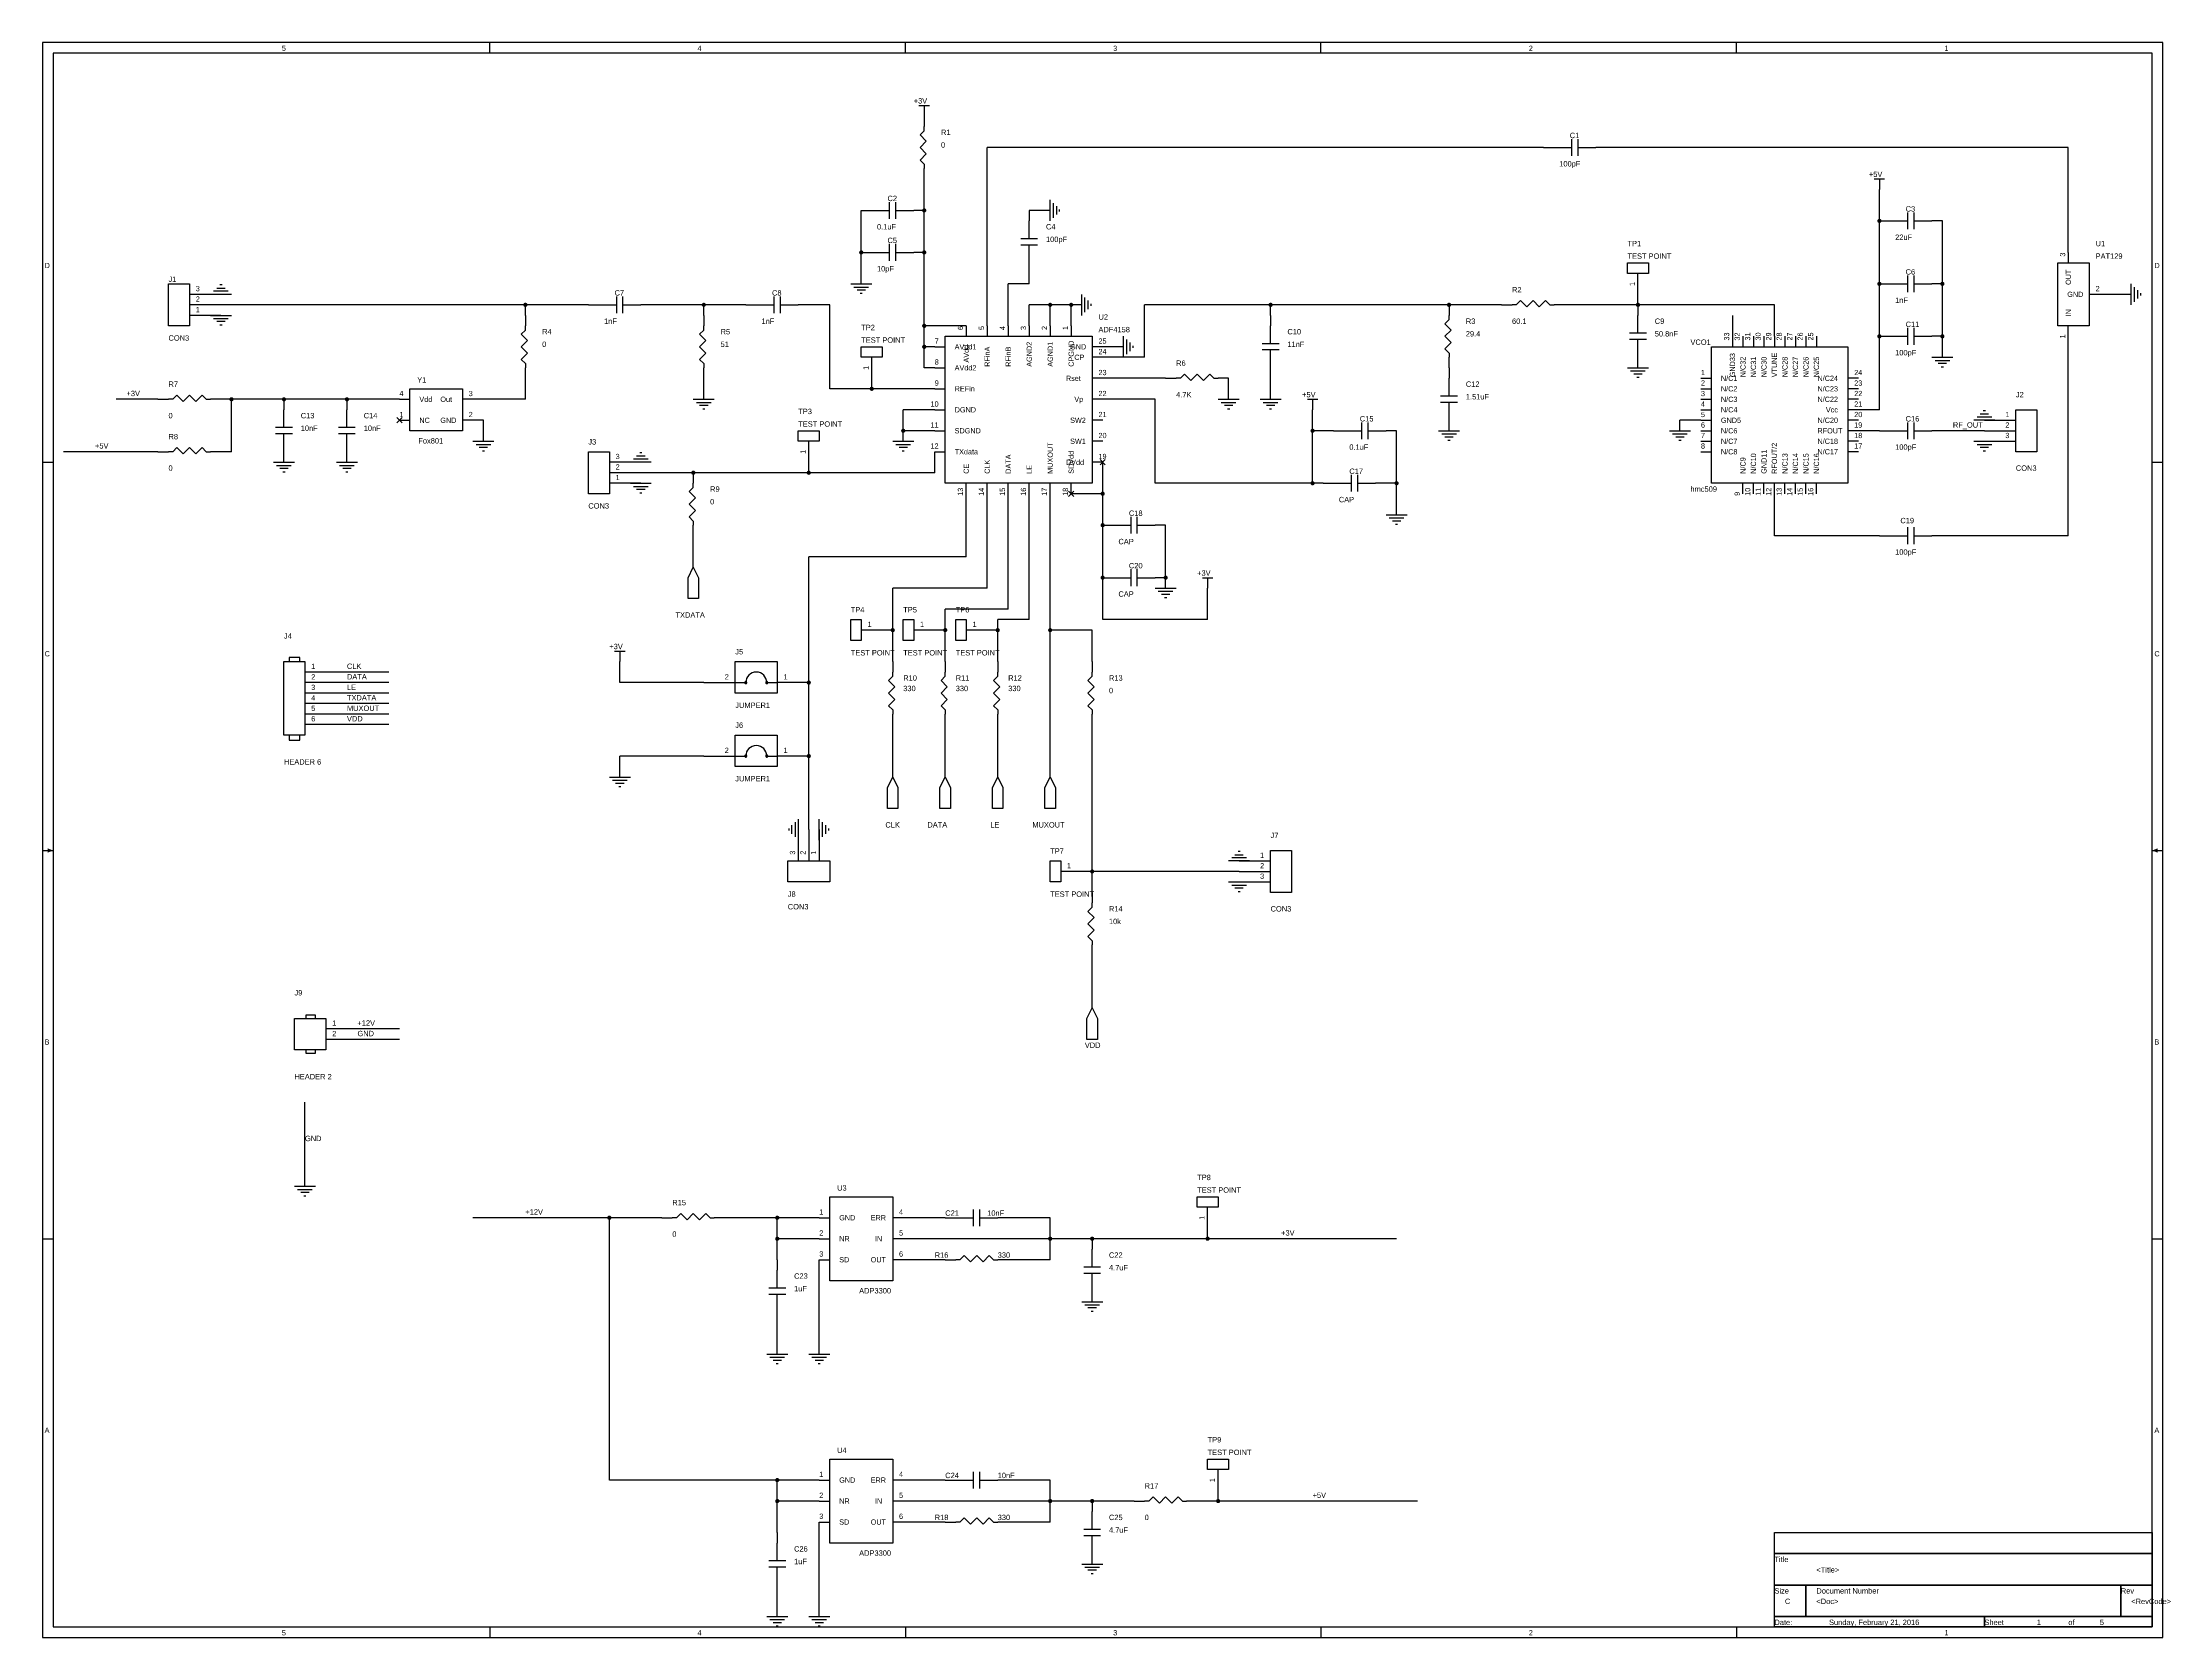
# Model space of a CAD drawing. Extents: x -0.1 to 20.2, y 0.1 to 15.3.
import ezdxf

# ---------------------------------------------------------------- set-up
doc = ezdxf.new("R2010")
doc.units = 0

msp = doc.modelspace()

# ---------------------------------------------------------------- linework, layer by layer
at = {"layer": 'PARTS'}
for p, q in [((8.3, 14.6), (8.3, 14.5)), ((14.2, 14.3), (14.3, 14.3)), ((14.8, 14.3), (14.7, 14.3)), ((8.3, 14), (8.3, 14.1)), ((7.7, 13.7), (7.8, 13.7)), ((8.3, 13.7), (8.2, 13.7)), ((9.3, 13.7), (9.3, 13.6)), ((17.4, 13.6), (17.5, 13.6)), ((18, 13.6), (17.9, 13.6)), ((7.7, 13.3), (7.8, 13.3)), ((8.3, 13.3), (8.2, 13.3)), ((9.3, 13.1), (9.3, 13.2)), ((19.2, 13.3), (19.2, 13.2)), ((15.1, 12.8), (15.1, 13.1)), ((17.4, 13), (17.5, 13)), ((18, 13), (17.9, 13)), ((1.6, 12.9), (1.3, 12.9)), ((1.6, 12.8), (1.3, 12.8)), ((5.1, 12.8), (5.2, 12.8)), ((5.7, 12.8), (5.6, 12.8)), ((6.6, 12.8), (6.7, 12.8)), ((7.2, 12.8), (7.1, 12.8)), ((13.3, 12.8), (13.3, 12.7)), ((13.8, 12.8), (13.9, 12.8)), ((14.4, 12.8), (14.3, 12.8)), ((15.1, 12.8), (15.1, 12.7)), ((19.5, 12.9), (19.4, 12.9)), ((1.6, 12.7), (1.3, 12.7)), ((4.5, 12.7), (4.5, 12.6)), ((6.2, 12.7), (6.2, 12.6)), ((8.7, 12.6), (8.7, 12.5)), ((8.9, 12.6), (8.9, 12.5)), ((9.1, 12.6), (9.1, 12.5)), ((9.3, 12.6), (9.3, 12.5)), ((9.5, 12.6), (9.5, 12.5)), ((9.7, 12.6), (9.7, 12.5)), ((11.6, 12.7), (11.6, 12.6)), ((16, 12.7), (16, 12.4)), ((19.2, 12.5), (19.2, 12.6)), ((8.4, 12.4), (8.5, 12.4)), ((10, 12.4), (9.9, 12.4)), ((16.1, 12.5), (16.1, 12.4)), ((16.2, 12.5), (16.2, 12.4)), ((16.3, 12.5), (16.3, 12.4)), ((16.4, 12.5), (16.4, 12.4)), ((16.5, 12.5), (16.5, 12.4)), ((16.6, 12.5), (16.6, 12.4)), ((16.7, 12.5), (16.7, 12.4)), ((16.8, 12.5), (16.8, 12.4)), ((17.4, 12.5), (17.5, 12.5)), ((18, 12.5), (17.9, 12.5)), ((4.5, 12.1), (4.5, 12.2)), ((6.2, 12.1), (6.2, 12.2)), ((7.8, 12), (7.8, 12.3)), ((8.4, 12.2), (8.5, 12.2)), ((10, 12.3), (9.9, 12.3)), ((11.6, 12.1), (11.6, 12.2)), ((13.3, 12.2), (13.3, 12.3)), ((13.3, 12.2), (13.3, 12.1)), ((15.1, 12.2), (15.1, 12.3)), ((8.4, 12), (8.5, 12)), ((10, 12.1), (9.9, 12.1)), ((10.6, 12.1), (10.7, 12.1)), ((11.2, 12.1), (11.1, 12.1)), ((15.7, 12.1), (15.8, 12.1)), ((15.7, 12), (15.8, 12)), ((17.2, 12.1), (17.1, 12.1)), ((17.2, 12), (17.1, 12)), ((1, 11.9), (1.1, 11.9)), ((1.6, 11.9), (1.5, 11.9)), ((2.2, 11.9), (2.2, 11.8)), ((2.8, 11.9), (2.8, 11.8)), ((3.3, 11.9), (3.4, 11.9)), ((4, 11.9), (3.9, 11.9)), ((8.4, 11.8), (8.5, 11.8)), ((10, 11.9), (9.9, 11.9)), ((15.7, 11.9), (15.8, 11.9)), ((15.7, 11.8), (15.8, 11.8)), ((17.2, 11.9), (17.1, 11.9)), ((17.2, 11.8), (17.1, 11.8)), ((3.275, 11.725), (3.325, 11.675)), ((3.325, 11.725), (3.275, 11.675)), ((3.3, 11.7), (3.4, 11.7)), ((4, 11.7), (3.9, 11.7)), ((8.4, 11.6), (8.5, 11.6)), ((10, 11.7), (9.9, 11.7)), ((12.2, 11.6), (12.3, 11.6)), ((12.8, 11.6), (12.7, 11.6)), ((13.3, 11.6), (13.3, 11.7)), ((15.7, 11.7), (15.8, 11.7)), ((15.7, 11.6), (15.8, 11.6)), ((17.2, 11.7), (17.1, 11.7)), ((17.2, 11.6), (17.1, 11.6)), ((17.4, 11.6), (17.5, 11.6)), ((18, 11.6), (17.9, 11.6)), ((18.4, 11.7), (18.7, 11.7)), ((18.4, 11.6), (18.7, 11.6)), ((1, 11.4), (1.1, 11.4)), ((1.6, 11.4), (1.5, 11.4)), ((2.2, 11.3), (2.2, 11.4)), ((2.8, 11.3), (2.8, 11.4)), ((7.2, 11.2), (7.2, 11.5)), ((8.4, 11.4), (8.5, 11.4)), ((10, 11.5), (9.9, 11.5)), ((15.7, 11.5), (15.8, 11.5)), ((15.7, 11.4), (15.8, 11.4)), ((17.2, 11.5), (17.1, 11.5)), ((17.2, 11.4), (17.1, 11.4)), ((18.4, 11.5), (18.7, 11.5)), ((5.6, 11.3), (5.3, 11.3)), ((5.6, 11.2), (5.3, 11.2)), ((6.1, 11.2), (6.1, 11.1)), ((10, 11.3), (9.9, 11.3)), ((10.025, 11.325), (9.975, 11.275)), ((9.975, 11.325), (10.025, 11.275)), ((5.6, 11.1), (5.3, 11.1)), ((8.7, 11), (8.7, 11.1)), ((8.9, 11), (8.9, 11.1)), ((9.1, 11), (9.1, 11.1)), ((9.3, 11), (9.3, 11.1)), ((9.5, 11), (9.5, 11.1)), ((9.725, 11.025), (9.675, 10.975)), ((9.675, 11.025), (9.725, 10.975)), ((9.7, 11), (9.7, 11.1)), ((12.1, 11.1), (12.2, 11.1)), ((12.7, 11.1), (12.6, 11.1)), ((16.1, 11), (16.1, 11.1)), ((16.2, 11), (16.2, 11.1)), ((16.3, 11), (16.3, 11.1)), ((16.4, 11), (16.4, 11.1)), ((16.5, 11), (16.5, 11.1)), ((16.6, 11), (16.6, 11.1)), ((16.7, 11), (16.7, 11.1)), ((16.8, 11), (16.8, 11.1)), ((6.1, 10.6), (6.1, 10.7)), ((10, 10.7), (10.1, 10.7)), ((10.6, 10.7), (10.5, 10.7)), ((17.4, 10.6), (17.5, 10.6)), ((18, 10.6), (17.9, 10.6)), ((10, 10.2), (10.1, 10.2)), ((10.6, 10.2), (10.5, 10.2)), ((8, 9.7), (7.7, 9.7)), ((8.5, 9.7), (8.2, 9.7)), ((9, 9.7), (8.7, 9.7)), ((8, 9.4), (8, 9.3)), ((8.5, 9.4), (8.5, 9.3)), ((9, 9.4), (9, 9.3)), ((9.9, 9.4), (9.9, 9.3)), ((2.7, 9.3), (2.4, 9.3)), ((2.7, 9.2), (2.4, 9.2)), ((6.2, 9.2), (6.5, 9.2)), ((7.2, 9.2), (6.9, 9.2)), ((2.7, 9.1), (2.4, 9.1)), ((2.7, 9), (2.4, 9)), ((2.7, 8.9), (2.4, 8.9)), ((2.7, 8.8), (2.4, 8.8)), ((8, 8.8), (8, 8.9)), ((8.5, 8.8), (8.5, 8.9)), ((9, 8.8), (9, 8.9)), ((9.9, 8.8), (9.9, 8.9)), ((6.2, 8.5), (6.5, 8.5)), ((7.2, 8.5), (6.9, 8.5)), ((7.1, 7.8), (7.1, 7.5)), ((7.2, 7.8), (7.2, 7.5)), ((7.3, 7.8), (7.3, 7.5)), ((11.3, 7.5), (11.6, 7.5)), ((9.9, 7.4), (9.6, 7.4)), ((11.3, 7.4), (11.6, 7.4)), ((11.3, 7.3), (11.6, 7.3)), ((9.9, 7.2), (9.9, 7.1)), ((9.9, 6.6), (9.9, 6.7)), ((2.9, 5.9), (2.6, 5.9)), ((2.9, 5.8), (2.6, 5.8)), ((5.8, 4.1), (5.9, 4.1)), ((6.4, 4.1), (6.3, 4.1)), ((7.3, 4.1), (7.4, 4.1)), ((8.1, 4.1), (8, 4.1)), ((8.5, 4.1), (8.6, 4.1)), ((9.1, 4.1), (9, 4.1)), ((11, 3.9), (11, 4.2)), ((7.3, 3.9), (7.4, 3.9)), ((8.1, 3.9), (8, 3.9)), ((9.9, 3.9), (9.9, 3.8)), ((6.9, 3.7), (6.9, 3.6)), ((7.3, 3.7), (7.4, 3.7)), ((8.1, 3.7), (8, 3.7)), ((8.5, 3.7), (8.6, 3.7)), ((9.1, 3.7), (9, 3.7)), ((9.9, 3.3), (9.9, 3.4)), ((6.9, 3.1), (6.9, 3.2)), ((11.1, 1.4), (11.1, 1.7)), ((7.3, 1.6), (7.4, 1.6)), ((8.1, 1.6), (8, 1.6)), ((8.5, 1.6), (8.6, 1.6)), ((9.1, 1.6), (9, 1.6)), ((7.3, 1.4), (7.4, 1.4)), ((8.1, 1.4), (8, 1.4)), ((9.9, 1.4), (9.9, 1.3)), ((10.3, 1.4), (10.4, 1.4)), ((10.9, 1.4), (10.8, 1.4)), ((6.9, 1.1), (6.9, 1)), ((7.3, 1.2), (7.4, 1.2)), ((8.1, 1.2), (8, 1.2)), ((8.5, 1.2), (8.6, 1.2)), ((9.1, 1.2), (9, 1.2)), ((9.9, 0.8), (9.9, 0.9)), ((6.9, 0.5), (6.9, 0.6))]:
    msp.add_line(p, q, dxfattribs=at)
for points in [[(8.25, 14.7), (8.35, 14.7)], [(8.3, 14.7), (8.3, 14.6)], [(8.3, 14.46), (8.26, 14.42)], [(8.32, 14.36), (8.26, 14.42)], [(8.3, 14.46), (8.3, 14.5)], [(8.26, 14.3), (8.32, 14.36)], [(8.32, 14.24), (8.26, 14.3)], [(8.32, 14.24), (8.26, 14.18)], [(14.3, 14.3), (14.47, 14.3)], [(14.47, 14.22), (14.47, 14.38)], [(14.53, 14.22), (14.53, 14.38)], [(14.53, 14.3), (14.7, 14.3)], [(8.26, 14.18), (8.3, 14.14)], [(8.3, 14.14), (8.3, 14.1)], [(17.35, 14), (17.45, 14)], [(17.4, 14), (17.4, 13.9)], [(7.97, 13.62), (7.97, 13.78)], [(8.03, 13.62), (8.03, 13.78)], [(9.5, 13.6), (9.5, 13.8)], [(7.8, 13.7), (7.97, 13.7)], [(8.03, 13.7), (8.2, 13.7)], [(9.3, 13.43), (9.3, 13.6)], [(9.53, 13.63), (9.53, 13.77)], [(9.56, 13.74), (9.56, 13.66)], [(9.59, 13.69), (9.59, 13.71)], [(17.5, 13.6), (17.67, 13.6)], [(17.67, 13.52), (17.67, 13.68)], [(17.73, 13.52), (17.73, 13.68)], [(17.73, 13.6), (17.9, 13.6)], [(7.97, 13.22), (7.97, 13.38)], [(8.03, 13.22), (8.03, 13.38)], [(9.38, 13.43), (9.22, 13.43)], [(7.8, 13.3), (7.97, 13.3)], [(8.03, 13.3), (8.2, 13.3)], [(9.38, 13.37), (9.22, 13.37)], [(9.3, 13.2), (9.3, 13.37)], [(1.61, 12.99), (1.59, 12.99)], [(7.6, 13), (7.8, 13)], [(7.63, 12.97), (7.77, 12.97)], [(17.5, 13), (17.67, 13)], [(17.67, 12.92), (17.67, 13.08)], [(17.73, 12.92), (17.73, 13.08)], [(17.73, 13), (17.9, 13)], [(19.8, 12.8), (19.8, 13)], [(19.83, 12.83), (19.83, 12.97)], [(1.7, 12.9), (1.5, 12.9)], [(1.67, 12.93), (1.53, 12.93)], [(1.56, 12.96), (1.64, 12.96)], [(5.2, 12.8), (5.37, 12.8)], [(5.37, 12.72), (5.37, 12.88)], [(5.43, 12.72), (5.43, 12.88)], [(5.43, 12.8), (5.6, 12.8)], [(6.7, 12.8), (6.87, 12.8)], [(6.87, 12.72), (6.87, 12.88)], [(6.93, 12.72), (6.93, 12.88)], [(6.93, 12.8), (7.1, 12.8)], [(7.74, 12.94), (7.66, 12.94)], [(7.69, 12.91), (7.71, 12.91)], [(9.8, 12.7), (9.8, 12.9)], [(9.83, 12.73), (9.83, 12.87)], [(9.86, 12.84), (9.86, 12.76)], [(9.89, 12.79), (9.89, 12.81)], [(13.94, 12.8), (13.9, 12.8)], [(13.98, 12.84), (13.94, 12.8)], [(14.04, 12.78), (13.98, 12.84)], [(14.04, 12.78), (14.1, 12.84)], [(14.1, 12.84), (14.16, 12.78)], [(14.16, 12.78), (14.22, 12.84)], [(14.26, 12.8), (14.22, 12.84)], [(14.26, 12.8), (14.3, 12.8)], [(19.86, 12.94), (19.86, 12.86)], [(19.89, 12.89), (19.89, 12.91)], [(1.5, 12.7), (1.7, 12.7)], [(1.53, 12.67), (1.67, 12.67)], [(1.64, 12.64), (1.56, 12.64)], [(1.59, 12.61), (1.61, 12.61)], [(4.5, 12.56), (4.5, 12.6)], [(6.2, 12.56), (6.2, 12.6)], [(11.6, 12.43), (11.6, 12.6)], [(13.3, 12.66), (13.26, 12.62)], [(13.32, 12.56), (13.26, 12.62)], [(13.3, 12.66), (13.3, 12.7)], [(15.1, 12.53), (15.1, 12.7)], [(17.67, 12.42), (17.67, 12.58)], [(17.73, 12.42), (17.73, 12.58)], [(4.5, 12.56), (4.46, 12.52)], [(4.52, 12.46), (4.46, 12.52)], [(4.46, 12.4), (4.52, 12.46)], [(4.52, 12.34), (4.46, 12.4)], [(6.2, 12.56), (6.16, 12.52)], [(6.22, 12.46), (6.16, 12.52)], [(6.16, 12.4), (6.22, 12.46)], [(6.22, 12.34), (6.16, 12.4)], [(10.2, 12.3), (10.2, 12.5)], [(10.23, 12.33), (10.23, 12.47)], [(10.26, 12.44), (10.26, 12.36)], [(10.29, 12.39), (10.29, 12.41)], [(11.68, 12.43), (11.52, 12.43)], [(11.68, 12.37), (11.52, 12.37)], [(11.6, 12.2), (11.6, 12.37)], [(13.26, 12.5), (13.32, 12.56)], [(13.32, 12.44), (13.26, 12.5)], [(13.32, 12.44), (13.26, 12.38)], [(13.26, 12.38), (13.3, 12.34)], [(15.18, 12.53), (15.02, 12.53)], [(15.18, 12.47), (15.02, 12.47)], [(15.1, 12.3), (15.1, 12.47)], [(17.5, 12.5), (17.67, 12.5)], [(17.73, 12.5), (17.9, 12.5)], [(4.52, 12.34), (4.46, 12.28)], [(4.46, 12.28), (4.5, 12.24)], [(4.5, 12.24), (4.5, 12.2)], [(6.22, 12.34), (6.16, 12.28)], [(6.16, 12.28), (6.2, 12.24)], [(6.2, 12.24), (6.2, 12.2)], [(13.3, 12.34), (13.3, 12.3)], [(15, 12.2), (15.2, 12.2)], [(15.03, 12.17), (15.17, 12.17)], [(17.9, 12.3), (18.1, 12.3)], [(17.93, 12.27), (18.07, 12.27)], [(18.04, 12.24), (17.96, 12.24)], [(17.99, 12.21), (18.01, 12.21)], [(10.74, 12.1), (10.7, 12.1)], [(10.78, 12.14), (10.74, 12.1)], [(10.84, 12.08), (10.78, 12.14)], [(10.84, 12.08), (10.9, 12.14)], [(10.9, 12.14), (10.96, 12.08)], [(10.96, 12.08), (11.02, 12.14)], [(11.06, 12.1), (11.02, 12.14)], [(11.06, 12.1), (11.1, 12.1)], [(13.3, 11.93), (13.3, 12.1)], [(15.14, 12.14), (15.06, 12.14)], [(15.09, 12.11), (15.11, 12.11)], [(1.14, 11.9), (1.1, 11.9)], [(1.18, 11.94), (1.14, 11.9)], [(1.24, 11.88), (1.18, 11.94)], [(1.24, 11.88), (1.3, 11.94)], [(1.3, 11.94), (1.36, 11.88)], [(1.36, 11.88), (1.42, 11.94)], [(1.46, 11.9), (1.42, 11.94)], [(1.46, 11.9), (1.5, 11.9)], [(2.2, 11.63), (2.2, 11.8)], [(2.8, 11.63), (2.8, 11.8)], [(6.1, 11.9), (6.3, 11.9)], [(6.13, 11.87), (6.27, 11.87)], [(6.24, 11.84), (6.16, 11.84)], [(6.19, 11.81), (6.21, 11.81)], [(11.1, 11.9), (11.3, 11.9)], [(11.13, 11.87), (11.27, 11.87)], [(11.24, 11.84), (11.16, 11.84)], [(11.19, 11.81), (11.21, 11.81)], [(11.5, 11.9), (11.7, 11.9)], [(11.53, 11.87), (11.67, 11.87)], [(11.64, 11.84), (11.56, 11.84)], [(11.59, 11.81), (11.61, 11.81)], [(11.95, 11.9), (12.05, 11.9)], [(12, 11.9), (12, 11.8)], [(13.38, 11.93), (13.22, 11.93)], [(13.38, 11.87), (13.22, 11.87)], [(13.3, 11.7), (13.3, 11.87)], [(18.36, 11.76), (18.44, 11.76)], [(18.41, 11.79), (18.39, 11.79)], [(2.28, 11.63), (2.12, 11.63)], [(2.28, 11.57), (2.12, 11.57)], [(2.2, 11.4), (2.2, 11.57)], [(2.88, 11.63), (2.72, 11.63)], [(2.88, 11.57), (2.72, 11.57)], [(2.8, 11.4), (2.8, 11.57)], [(12.3, 11.6), (12.47, 11.6)], [(12.47, 11.52), (12.47, 11.68)], [(12.53, 11.52), (12.53, 11.68)], [(12.53, 11.6), (12.7, 11.6)], [(13.2, 11.6), (13.4, 11.6)], [(13.23, 11.57), (13.37, 11.57)], [(15.4, 11.6), (15.6, 11.6)], [(15.43, 11.57), (15.57, 11.57)], [(17.5, 11.6), (17.67, 11.6)], [(17.67, 11.52), (17.67, 11.68)], [(17.73, 11.52), (17.73, 11.68)], [(17.73, 11.6), (17.9, 11.6)], [(18.5, 11.7), (18.3, 11.7)], [(18.47, 11.73), (18.33, 11.73)], [(1.14, 11.4), (1.1, 11.4)], [(1.18, 11.44), (1.14, 11.4)], [(1.24, 11.38), (1.18, 11.44)], [(1.24, 11.38), (1.3, 11.44)], [(1.3, 11.44), (1.36, 11.38)], [(1.36, 11.38), (1.42, 11.44)], [(1.46, 11.4), (1.42, 11.44)], [(1.46, 11.4), (1.5, 11.4)], [(4, 11.5), (4.2, 11.5)], [(4.03, 11.47), (4.17, 11.47)], [(4.14, 11.44), (4.06, 11.44)], [(4.09, 11.41), (4.11, 11.41)], [(5.56, 11.36), (5.64, 11.36)], [(5.61, 11.39), (5.59, 11.39)], [(8, 11.5), (8.2, 11.5)], [(8.03, 11.47), (8.17, 11.47)], [(8.14, 11.44), (8.06, 11.44)], [(8.09, 11.41), (8.11, 11.41)], [(13.34, 11.54), (13.26, 11.54)], [(13.29, 11.51), (13.31, 11.51)], [(15.54, 11.54), (15.46, 11.54)], [(15.49, 11.51), (15.51, 11.51)], [(18.3, 11.5), (18.5, 11.5)], [(18.33, 11.47), (18.47, 11.47)], [(18.44, 11.44), (18.36, 11.44)], [(18.39, 11.41), (18.41, 11.41)], [(2.1, 11.3), (2.3, 11.3)], [(2.13, 11.27), (2.27, 11.27)], [(2.24, 11.24), (2.16, 11.24)], [(2.19, 11.21), (2.21, 11.21)], [(2.7, 11.3), (2.9, 11.3)], [(2.73, 11.27), (2.87, 11.27)], [(2.84, 11.24), (2.76, 11.24)], [(2.79, 11.21), (2.81, 11.21)], [(5.7, 11.3), (5.5, 11.3)], [(5.67, 11.33), (5.53, 11.33)], [(12.37, 11.02), (12.37, 11.18)], [(12.43, 11.02), (12.43, 11.18)], [(5.5, 11.1), (5.7, 11.1)], [(5.53, 11.07), (5.67, 11.07)], [(5.64, 11.04), (5.56, 11.04)], [(5.59, 11.01), (5.61, 11.01)], [(6.1, 11.06), (6.06, 11.02)], [(6.12, 10.96), (6.06, 11.02)], [(6.06, 10.9), (6.12, 10.96)], [(6.1, 11.06), (6.1, 11.1)], [(12.2, 11.1), (12.37, 11.1)], [(12.43, 11.1), (12.6, 11.1)], [(6.12, 10.84), (6.06, 10.9)], [(6.12, 10.84), (6.06, 10.78)], [(6.06, 10.78), (6.1, 10.74)], [(6.1, 10.74), (6.1, 10.7)], [(10.27, 10.62), (10.27, 10.78)], [(10.33, 10.62), (10.33, 10.78)], [(12.7, 10.8), (12.9, 10.8)], [(12.73, 10.77), (12.87, 10.77)], [(12.84, 10.74), (12.76, 10.74)], [(10.1, 10.7), (10.27, 10.7)], [(10.33, 10.7), (10.5, 10.7)], [(12.79, 10.71), (12.81, 10.71)], [(17.5, 10.6), (17.67, 10.6)], [(17.67, 10.52), (17.67, 10.68)], [(17.73, 10.52), (17.73, 10.68)], [(17.73, 10.6), (17.9, 10.6)], [(6.05, 10.2), (6.1, 10.3)], [(6.05, 10), (6.05, 10.2)], [(6.1, 10.3), (6.15, 10.2)], [(6.15, 10.2), (6.15, 10)], [(10.1, 10.2), (10.27, 10.2)], [(10.27, 10.12), (10.27, 10.28)], [(10.33, 10.12), (10.33, 10.28)], [(10.33, 10.2), (10.5, 10.2)], [(10.95, 10.2), (11.05, 10.2)], [(11, 10.2), (11, 10.1)], [(6.15, 10), (6.05, 10)], [(10.5, 10.1), (10.7, 10.1)], [(10.53, 10.07), (10.67, 10.07)], [(10.64, 10.04), (10.56, 10.04)], [(10.59, 10.01), (10.61, 10.01)], [(2.35, 9.4), (2.35, 9.4), (2.35, 9.44), (2.25, 9.44), (2.25, 9.4)], [(5.35, 9.5), (5.45, 9.5)], [(5.4, 9.5), (5.4, 9.4)], [(6.5, 9.2), (6.6, 9.2)], [(6.8, 9.2), (6.9, 9.2)], [(8, 9.26), (7.96, 9.22)], [(8.02, 9.16), (7.96, 9.22)], [(7.96, 9.1), (8.02, 9.16)], [(8, 9.26), (8, 9.3)], [(8.5, 9.26), (8.46, 9.22)], [(8.52, 9.16), (8.46, 9.22)], [(8.46, 9.1), (8.52, 9.16)], [(8.5, 9.26), (8.5, 9.3)], [(9, 9.26), (8.96, 9.22)], [(9.02, 9.16), (8.96, 9.22)], [(8.96, 9.1), (9.02, 9.16)], [(9, 9.26), (9, 9.3)], [(9.9, 9.26), (9.86, 9.22)], [(9.92, 9.16), (9.86, 9.22)], [(9.86, 9.1), (9.92, 9.16)], [(9.9, 9.26), (9.9, 9.3)], [(8.02, 9.04), (7.96, 9.1)], [(8.02, 9.04), (7.96, 8.98)], [(7.96, 8.98), (8, 8.94)], [(8, 8.94), (8, 8.9)], [(8.52, 9.04), (8.46, 9.1)], [(8.52, 9.04), (8.46, 8.98)], [(8.46, 8.98), (8.5, 8.94)], [(8.5, 8.94), (8.5, 8.9)], [(9.02, 9.04), (8.96, 9.1)], [(9.02, 9.04), (8.96, 8.98)], [(8.96, 8.98), (9, 8.94)], [(9, 8.94), (9, 8.9)], [(9.92, 9.04), (9.86, 9.1)], [(9.92, 9.04), (9.86, 8.98)], [(9.86, 8.98), (9.9, 8.94)], [(9.9, 8.94), (9.9, 8.9)], [(2.25, 8.7), (2.25, 8.69), (2.25, 8.65), (2.35, 8.65), (2.35, 8.7)], [(6.5, 8.5), (6.6, 8.5)], [(6.8, 8.5), (6.9, 8.5)], [(5.3, 8.3), (5.5, 8.3)], [(5.33, 8.27), (5.47, 8.27)], [(5.44, 8.24), (5.36, 8.24)], [(5.39, 8.21), (5.41, 8.21)], [(7.95, 8.2), (8, 8.3)], [(7.95, 8), (7.95, 8.2)], [(8, 8.3), (8.05, 8.2)], [(8.05, 8.2), (8.05, 8)], [(8.45, 8.2), (8.5, 8.3)], [(8.45, 8), (8.45, 8.2)], [(8.5, 8.3), (8.55, 8.2)], [(8.55, 8.2), (8.55, 8)], [(8.95, 8.2), (9, 8.3)], [(8.95, 8), (8.95, 8.2)], [(9, 8.3), (9.05, 8.2)], [(9.05, 8.2), (9.05, 8)], [(9.45, 8.2), (9.5, 8.3)], [(9.45, 8), (9.45, 8.2)], [(9.5, 8.3), (9.55, 8.2)], [(9.55, 8.2), (9.55, 8)], [(8.05, 8), (7.95, 8)], [(8.55, 8), (8.45, 8)], [(9.05, 8), (8.95, 8)], [(9.55, 8), (9.45, 8)], [(7.01, 7.81), (7.01, 7.79)], [(7.04, 7.76), (7.04, 7.84)], [(7.07, 7.87), (7.07, 7.73)], [(7.1, 7.9), (7.1, 7.7)], [(7.3, 7.7), (7.3, 7.9)], [(7.33, 7.73), (7.33, 7.87)], [(7.36, 7.84), (7.36, 7.76)], [(7.39, 7.79), (7.39, 7.81)], [(11.4, 7.5), (11.2, 7.5)], [(11.37, 7.53), (11.23, 7.53)], [(11.26, 7.56), (11.34, 7.56)], [(11.31, 7.59), (11.29, 7.59)], [(11.2, 7.3), (11.4, 7.3)], [(9.9, 7.06), (9.9, 7.1)], [(11.23, 7.27), (11.37, 7.27)], [(11.34, 7.24), (11.26, 7.24)], [(11.29, 7.21), (11.31, 7.21)], [(9.9, 7.06), (9.86, 7.02)], [(9.92, 6.96), (9.86, 7.02)], [(9.86, 6.9), (9.92, 6.96)], [(9.92, 6.84), (9.86, 6.9)], [(9.92, 6.84), (9.86, 6.78)], [(9.86, 6.78), (9.9, 6.74)], [(9.9, 6.74), (9.9, 6.7)], [(9.85, 6), (9.9, 6.1)], [(9.9, 6.1), (9.95, 6)], [(2.5, 6), (2.5, 6), (2.5, 6.03), (2.41, 6.03), (2.41, 6)], [(9.85, 5.8), (9.85, 6)], [(9.95, 6), (9.95, 5.8)], [(2.41, 5.7), (2.41, 5.7), (2.41, 5.67), (2.5, 5.67), (2.5, 5.7)], [(9.95, 5.8), (9.85, 5.8)], [(2.3, 4.4), (2.5, 4.4)], [(2.33, 4.37), (2.47, 4.37)], [(2.44, 4.34), (2.36, 4.34)], [(2.39, 4.31), (2.41, 4.31)], [(5.94, 4.1), (5.9, 4.1)], [(5.98, 4.14), (5.94, 4.1)], [(6.04, 4.08), (5.98, 4.14)], [(6.04, 4.08), (6.1, 4.14)], [(6.1, 4.14), (6.16, 4.08)], [(6.16, 4.08), (6.22, 4.14)], [(6.26, 4.1), (6.22, 4.14)], [(6.26, 4.1), (6.3, 4.1)], [(8.6, 4.1), (8.77, 4.1)], [(8.77, 4.02), (8.77, 4.18)], [(8.83, 4.02), (8.83, 4.18)], [(8.83, 4.1), (9, 4.1)], [(8.64, 3.7), (8.6, 3.7)], [(8.68, 3.74), (8.64, 3.7)], [(8.74, 3.68), (8.68, 3.74)], [(8.74, 3.68), (8.8, 3.74)], [(8.8, 3.74), (8.86, 3.68)], [(8.86, 3.68), (8.92, 3.74)], [(8.96, 3.7), (8.92, 3.74)], [(8.96, 3.7), (9, 3.7)], [(9.9, 3.63), (9.9, 3.8)], [(6.9, 3.43), (6.9, 3.6)], [(9.98, 3.63), (9.82, 3.63)], [(9.98, 3.57), (9.82, 3.57)], [(9.9, 3.4), (9.9, 3.57)], [(6.98, 3.43), (6.82, 3.43)], [(6.98, 3.37), (6.82, 3.37)], [(6.9, 3.2), (6.9, 3.37)], [(9.8, 3.3), (10, 3.3)], [(9.83, 3.27), (9.97, 3.27)], [(9.94, 3.24), (9.86, 3.24)], [(9.89, 3.21), (9.91, 3.21)], [(6.8, 2.8), (7, 2.8)], [(6.83, 2.77), (6.97, 2.77)], [(6.94, 2.74), (6.86, 2.74)], [(6.89, 2.71), (6.91, 2.71)], [(7.2, 2.8), (7.4, 2.8)], [(7.23, 2.77), (7.37, 2.77)], [(7.34, 2.74), (7.26, 2.74)], [(7.29, 2.71), (7.31, 2.71)], [(8.77, 1.52), (8.77, 1.68)], [(8.83, 1.52), (8.83, 1.68)], [(8.6, 1.6), (8.77, 1.6)], [(8.83, 1.6), (9, 1.6)], [(10.48, 1.44), (10.44, 1.4)], [(10.54, 1.38), (10.48, 1.44)], [(10.54, 1.38), (10.6, 1.44)], [(10.6, 1.44), (10.66, 1.38)], [(10.66, 1.38), (10.72, 1.44)], [(10.76, 1.4), (10.72, 1.44)], [(8.68, 1.24), (8.64, 1.2)], [(8.74, 1.18), (8.68, 1.24)], [(8.74, 1.18), (8.8, 1.24)], [(8.8, 1.24), (8.86, 1.18)], [(8.86, 1.18), (8.92, 1.24)], [(8.96, 1.2), (8.92, 1.24)], [(9.9, 1.13), (9.9, 1.3)], [(10.44, 1.4), (10.4, 1.4)], [(10.76, 1.4), (10.8, 1.4)], [(8.64, 1.2), (8.6, 1.2)], [(8.96, 1.2), (9, 1.2)], [(9.98, 1.13), (9.82, 1.13)], [(9.98, 1.07), (9.82, 1.07)], [(9.9, 0.9), (9.9, 1.07)], [(6.98, 0.83), (6.82, 0.83)], [(6.9, 0.83), (6.9, 1)], [(6.98, 0.77), (6.82, 0.77)], [(6.9, 0.6), (6.9, 0.77)], [(9.8, 0.8), (10, 0.8)], [(9.83, 0.77), (9.97, 0.77)], [(9.94, 0.74), (9.86, 0.74)], [(9.89, 0.71), (9.91, 0.71)], [(6.8, 0.3), (7, 0.3)], [(6.83, 0.27), (6.97, 0.27)], [(6.94, 0.24), (6.86, 0.24)], [(6.89, 0.21), (6.91, 0.21)], [(7.2, 0.3), (7.4, 0.3)], [(7.23, 0.27), (7.37, 0.27)], [(7.34, 0.24), (7.26, 0.24)], [(7.29, 0.21), (7.31, 0.21)]]:
    msp.add_lwpolyline(points, dxfattribs=at)
for points in [[(15, 13.1), (15, 13.2), (15.2, 13.2), (15.2, 13.1)], [(19.1, 12.6), (19.1, 13.2), (19.4, 13.2), (19.4, 12.6)], [(1.3, 12.6), (1.1, 12.6), (1.1, 13), (1.3, 13)], [(7.7, 12.3), (7.7, 12.4), (7.9, 12.4), (7.9, 12.3)], [(9.9, 12.5), (9.9, 11.1), (8.5, 11.1), (8.5, 12.5)], [(15.8, 12.4), (17.1, 12.4), (17.1, 11.1), (15.8, 11.1)], [(3.4, 12), (3.9, 12), (3.9, 11.6), (3.4, 11.6)], [(18.7, 11.8), (18.9, 11.8), (18.9, 11.4), (18.7, 11.4)], [(7.1, 11.5), (7.1, 11.6), (7.3, 11.6), (7.3, 11.5)], [(5.3, 11), (5.1, 11), (5.1, 11.4), (5.3, 11.4)], [(7.7, 9.6), (7.6, 9.6), (7.6, 9.8), (7.7, 9.8)], [(8.2, 9.6), (8.1, 9.6), (8.1, 9.8), (8.2, 9.8)], [(8.7, 9.6), (8.6, 9.6), (8.6, 9.8), (8.7, 9.8)], [(2.2, 9.4), (2.4, 9.4), (2.4, 8.7), (2.2, 8.7)], [(6.9, 9.1), (6.5, 9.1), (6.5, 9.4), (6.9, 9.4)], [(6.9, 8.4), (6.5, 8.4), (6.5, 8.7), (6.9, 8.7)], [(7.4, 7.5), (7.4, 7.3), (7, 7.3), (7, 7.5)], [(9.6, 7.3), (9.5, 7.3), (9.5, 7.5), (9.6, 7.5)], [(11.6, 7.6), (11.8, 7.6), (11.8, 7.2), (11.6, 7.2)], [(2.3, 6), (2.6, 6), (2.6, 5.7), (2.3, 5.7)], [(7.4, 4.3), (8, 4.3), (8, 3.5), (7.4, 3.5)], [(10.9, 4.2), (10.9, 4.3), (11.1, 4.3), (11.1, 4.2)], [(7.4, 1.8), (8, 1.8), (8, 1), (7.4, 1)], [(11, 1.7), (11, 1.8), (11.2, 1.8), (11.2, 1.7)]]:
    msp.add_lwpolyline(points, close=True, dxfattribs=at)
for points in [[(6.61, 9.2, 0.0985), (6.6092, 9.2038, 0.0985), (6.6071, 9.2071, 0.0985), (6.6038, 9.2092, 0.0985), (6.6, 9.21, 0.0985), (6.5962, 9.2092, 0.0985), (6.5929, 9.2071, 0.0985), (6.5908, 9.2038, 0.0985), (6.59, 9.2, 0.0985), (6.5908, 9.1962, 0.0985), (6.5929, 9.1929, 0.0985), (6.5962, 9.1908, 0.0985), (6.6, 9.19, 0.0985), (6.6038, 9.1908, 0.0985), (6.6071, 9.1929, 0.0985), (6.6092, 9.1962, 0.0985)], [(6.81, 9.2, 0.0985), (6.8092, 9.2038, 0.0985), (6.8071, 9.2071, 0.0985), (6.8038, 9.2092, 0.0985), (6.8, 9.21, 0.0985), (6.7962, 9.2092, 0.0985), (6.7929, 9.2071, 0.0985), (6.7908, 9.2038, 0.0985), (6.79, 9.2, 0.0985), (6.7908, 9.1962, 0.0985), (6.7929, 9.1929, 0.0985), (6.7962, 9.1908, 0.0985), (6.8, 9.19, 0.0985), (6.8038, 9.1908, 0.0985), (6.8071, 9.1929, 0.0985), (6.8092, 9.1962, 0.0985)], [(6.61, 8.5, 0.0985), (6.6092, 8.5038, 0.0985), (6.6071, 8.5071, 0.0985), (6.6038, 8.5092, 0.0985), (6.6, 8.51, 0.0985), (6.5962, 8.5092, 0.0985), (6.5929, 8.5071, 0.0985), (6.5908, 8.5038, 0.0985), (6.59, 8.5, 0.0985), (6.5908, 8.4962, 0.0985), (6.5929, 8.4929, 0.0985), (6.5962, 8.4908, 0.0985), (6.6, 8.49, 0.0985), (6.6038, 8.4908, 0.0985), (6.6071, 8.4929, 0.0985), (6.6092, 8.4962, 0.0985)], [(6.81, 8.5, 0.0985), (6.8092, 8.5038, 0.0985), (6.8071, 8.5071, 0.0985), (6.8038, 8.5092, 0.0985), (6.8, 8.51, 0.0985), (6.7962, 8.5092, 0.0985), (6.7929, 8.5071, 0.0985), (6.7908, 8.5038, 0.0985), (6.79, 8.5, 0.0985), (6.7908, 8.4962, 0.0985), (6.7929, 8.4929, 0.0985), (6.7962, 8.4908, 0.0985), (6.8, 8.49, 0.0985), (6.8038, 8.4908, 0.0985), (6.8071, 8.4929, 0.0985), (6.8092, 8.4962, 0.0985)]]:
    msp.add_lwpolyline(points, format="xyb", close=True, dxfattribs=at)
for points in [[(6.8, 9.2, 1), (6.6, 9.2)], [(6.8, 8.5, 1), (6.6, 8.5)]]:
    msp.add_lwpolyline(points, format="xyb", dxfattribs=at)
at = {"layer": 'TITLE'}
for points in [[(-0.1, 0.1), (20.1, 0.1), (20.1, 15.3), (-0.1, 15.3)], [(0, 0.2), (20, 0.2), (20, 15.2), (0, 15.2)], [(16.4, 1.1), (20, 1.1), (20, 0.9), (16.4, 0.9)], [(16.4, 1.1), (20, 1.1), (20, 0.9), (16.4, 0.9)], [(16.4, 0.9), (20, 0.9), (20, 0.6), (16.4, 0.6)], [(16.4, 0.9), (20, 0.9), (20, 0.6), (16.4, 0.6)], [(16.4, 0.6), (16.7, 0.6), (16.7, 0.3), (16.4, 0.3)], [(16.4, 0.6), (16.7, 0.6), (16.7, 0.3), (16.4, 0.3)], [(16.7, 0.6), (19.7, 0.6), (19.7, 0.3), (16.7, 0.3)], [(16.7, 0.6), (19.7, 0.6), (19.7, 0.3), (16.7, 0.3)], [(19.7, 0.6), (20, 0.6), (20, 0.3), (19.7, 0.3)], [(19.7, 0.6), (20, 0.6), (20, 0.3), (19.7, 0.3)], [(16.4, 0.3), (18.4, 0.3), (18.4, 0.2), (16.4, 0.2)], [(16.4, 0.3), (18.4, 0.3), (18.4, 0.2), (16.4, 0.2)], [(18.4, 0.3), (20, 0.3), (20, 0.2), (18.4, 0.2)], [(18.4, 0.3), (20, 0.3), (20, 0.2), (18.4, 0.2)]]:
    msp.add_lwpolyline(points, close=True, dxfattribs=at)
for points in [[(4.16, 15.2), (4.16, 15.3)], [(8.12, 15.2), (8.12, 15.3)], [(12.08, 15.2), (12.08, 15.3)], [(16.04, 15.2), (16.04, 15.3)], [(-0.1, 11.3), (0, 11.3)], [(20, 11.3), (20.1, 11.3)], [(-0.1, 7.6), (0, 7.6)], [(20, 7.6), (20.1, 7.6)], [(-0.1, 3.9), (0, 3.9)], [(20, 3.9), (20.1, 3.9)], [(4.16, 0.2), (4.16, 0.1)], [(8.12, 0.2), (8.12, 0.1)], [(12.08, 0.2), (12.08, 0.1)], [(16.04, 0.2), (16.04, 0.1)]]:
    msp.add_lwpolyline(points, dxfattribs=at)
for points in [[(0, 7.6), (-0.05, 7.62), (-0.05, 7.58), (-0.05, 7.6)], [(0, 7.6), (-0.05, 7.62), (-0.05, 7.58), (-0.05, 7.6)], [(0, 7.6), (-0.05, 7.62), (-0.05, 7.58), (-0.05, 7.6)], [(20, 7.6), (20.05, 7.62), (20.05, 7.58), (20.05, 7.6)], [(20, 7.6), (20.05, 7.62), (20.05, 7.58), (20.05, 7.6)], [(20, 7.6), (20.05, 7.62), (20.05, 7.58), (20.05, 7.6)]]:
    msp.add_solid(points, dxfattribs=at)
at = {"layer": 'WIRE'}
for points in [[(14.2, 14.3), (8.9, 14.3)], [(8.9, 12.6), (8.9, 14.3)], [(19.2, 14.3), (14.8, 14.3)], [(19.2, 13.3), (19.2, 14.3)], [(8.3, 13.7), (8.3, 14)], [(17.4, 13.6), (17.4, 13.9)], [(7.7, 13.3), (7.7, 13.7)], [(8.3, 13.3), (8.3, 13.7)], [(9.5, 13.7), (9.3, 13.7)], [(17.4, 13), (17.4, 13.6)], [(18, 13), (18, 13.6)], [(7.7, 13), (7.7, 13.3)], [(8.3, 12.6), (8.3, 13.3)], [(9.1, 12.6), (9.1, 13)], [(9.3, 13), (9.1, 13)], [(9.3, 13), (9.3, 13.1)], [(17.4, 12.5), (17.4, 13)], [(18, 12.5), (18, 13)], [(4.5, 12.8), (1.6, 12.8)], [(5.1, 12.8), (4.5, 12.8)], [(4.5, 12.7), (4.5, 12.8)], [(6.2, 12.8), (5.7, 12.8)], [(6.2, 12.7), (6.2, 12.8)], [(6.6, 12.8), (6.2, 12.8)], [(7.4, 12.8), (7.2, 12.8)], [(7.4, 12), (7.4, 12.8)], [(9.3, 12.6), (9.3, 12.8)], [(9.5, 12.8), (9.3, 12.8)], [(9.5, 12.6), (9.5, 12.8)], [(9.7, 12.8), (9.5, 12.8)], [(9.7, 12.6), (9.7, 12.8)], [(9.8, 12.8), (9.7, 12.8)], [(11.6, 12.8), (10.4, 12.8)], [(10.4, 12.3), (10.4, 12.8)], [(13.3, 12.8), (11.6, 12.8)], [(11.6, 12.7), (11.6, 12.8)], [(13.8, 12.8), (13.3, 12.8)], [(15.1, 12.8), (14.4, 12.8)], [(16.4, 12.8), (15.1, 12.8)], [(16.4, 12.5), (16.4, 12.8)], [(19.8, 12.9), (19.5, 12.9)], [(8.7, 12.6), (8.3, 12.6)], [(8.3, 12.4), (8.3, 12.6)], [(8.4, 12.4), (8.3, 12.4)], [(8.3, 12.2), (8.3, 12.4)], [(10.2, 12.4), (10, 12.4)], [(17.4, 11.8), (17.4, 12.5)], [(18, 12.3), (18, 12.5)], [(19.2, 10.6), (19.2, 12.5)], [(8.4, 12.2), (8.3, 12.2)], [(10.4, 12.3), (10, 12.3)], [(4.5, 11.9), (4.5, 12.1)], [(6.2, 11.9), (6.2, 12.1)], [(7.8, 12), (7.4, 12)], [(8.4, 12), (7.8, 12)], [(10.6, 12.1), (10, 12.1)], [(11.2, 11.9), (11.2, 12.1)], [(11.6, 11.9), (11.6, 12.1)], [(1, 11.9), (0.6, 11.9)], [(1.7, 11.9), (1.6, 11.9)], [(1.7, 11.4), (1.7, 11.9)], [(2.2, 11.9), (1.7, 11.9)], [(2.8, 11.9), (2.2, 11.9)], [(3.3, 11.9), (2.8, 11.9)], [(4.5, 11.9), (4, 11.9)], [(8.4, 11.8), (8.1, 11.8)], [(8.1, 11.6), (8.1, 11.8)], [(10.5, 11.9), (10, 11.9)], [(10.5, 11.1), (10.5, 11.9)], [(12, 11.6), (12, 11.8)], [(17.4, 11.8), (17.2, 11.8)], [(4.1, 11.7), (4, 11.7)], [(4.1, 11.5), (4.1, 11.7)], [(8.4, 11.6), (8.1, 11.6)], [(8.1, 11.5), (8.1, 11.6)], [(12.2, 11.6), (12, 11.6)], [(12, 11.1), (12, 11.6)], [(12.8, 11.1), (12.8, 11.6)], [(15.7, 11.7), (15.5, 11.7)], [(15.5, 11.6), (15.5, 11.7)], [(17.4, 11.6), (17.2, 11.6)], [(18.4, 11.6), (18, 11.6)], [(1, 11.4), (0.1, 11.4)], [(1.7, 11.4), (1.6, 11.4)], [(8.4, 11.2), (8.4, 11.4)], [(6.1, 11.2), (5.6, 11.2)], [(7.2, 11.2), (6.1, 11.2)], [(8.4, 11.2), (7.2, 11.2)], [(10, 11), (10, 11.3)], [(8.7, 10.4), (8.7, 11)], [(8.9, 10.1), (8.9, 11)], [(9.1, 9.9), (9.1, 11)], [(9.3, 9.8), (9.3, 11)], [(9.5, 9.7), (9.5, 11)], [(10, 11), (9.7, 11)], [(10, 10.7), (10, 11)], [(12, 11.1), (10.5, 11.1)], [(12.1, 11.1), (12, 11.1)], [(12.8, 11.1), (12.7, 11.1)], [(12.8, 10.8), (12.8, 11.1)], [(16.4, 10.6), (16.4, 11)], [(6.1, 10.3), (6.1, 10.6)], [(10, 10.2), (10, 10.7)], [(10.6, 10.2), (10.6, 10.7)], [(17.4, 10.6), (16.4, 10.6)], [(19.2, 10.6), (18, 10.6)], [(8.7, 10.4), (7.2, 10.4)], [(7.2, 9.2), (7.2, 10.4)], [(10, 9.8), (10, 10.2)], [(10.6, 10.1), (10.6, 10.2)], [(8.9, 10.1), (8, 10.1)], [(8, 9.7), (8, 10.1)], [(11, 9.8), (11, 10.1)], [(9.1, 9.9), (8.5, 9.9)], [(8.5, 9.7), (8.5, 9.9)], [(9.3, 9.8), (9, 9.8)], [(9, 9.7), (9, 9.8)], [(11, 9.8), (10, 9.8)], [(8, 9.4), (8, 9.7)], [(8.5, 9.4), (8.5, 9.7)], [(9, 9.4), (9, 9.7)], [(9.9, 9.7), (9.5, 9.7)], [(9.5, 8.3), (9.5, 9.7)], [(9.9, 9.4), (9.9, 9.7)], [(5.4, 9.2), (5.4, 9.4)], [(3.2, 9.3), (2.7, 9.3)], [(3.2, 9.2), (2.7, 9.2)], [(6.2, 9.2), (5.4, 9.2)], [(7.2, 8.5), (7.2, 9.2)], [(3.2, 9.1), (2.7, 9.1)], [(3.2, 9), (2.7, 9)], [(3.2, 8.9), (2.7, 8.9)], [(3.2, 8.8), (2.7, 8.8)], [(8, 8.3), (8, 8.8)], [(8.5, 8.3), (8.5, 8.8)], [(9, 8.3), (9, 8.8)], [(9.9, 7.4), (9.9, 8.8)], [(6.2, 8.5), (5.4, 8.5)], [(5.4, 8.3), (5.4, 8.5)], [(7.2, 7.8), (7.2, 8.5)], [(11.3, 7.4), (9.9, 7.4)], [(9.9, 7.2), (9.9, 7.4)], [(9.9, 6.1), (9.9, 6.6)], [(3.3, 5.9), (2.9, 5.9)], [(3.3, 5.8), (2.9, 5.8)], [(2.4, 4.4), (2.4, 5.2)], [(5.3, 4.1), (4, 4.1)], [(5.3, 1.6), (5.3, 4.1)], [(5.8, 4.1), (5.3, 4.1)], [(6.9, 4.1), (6.4, 4.1)], [(6.9, 3.9), (6.9, 4.1)], [(7.3, 4.1), (6.9, 4.1)], [(8.5, 4.1), (8.1, 4.1)], [(9.5, 4.1), (9.1, 4.1)], [(9.5, 3.9), (9.5, 4.1)], [(7.3, 3.9), (6.9, 3.9)], [(6.9, 3.7), (6.9, 3.9)], [(9.5, 3.9), (8.1, 3.9)], [(9.5, 3.7), (9.5, 3.9)], [(9.9, 3.9), (9.5, 3.9)], [(11, 3.9), (9.9, 3.9)], [(12.8, 3.9), (11, 3.9)], [(7.3, 2.8), (7.3, 3.7)], [(8.5, 3.7), (8.1, 3.7)], [(9.5, 3.7), (9.1, 3.7)], [(6.9, 2.8), (6.9, 3.1)], [(6.9, 1.6), (5.3, 1.6)], [(6.9, 1.4), (6.9, 1.6)], [(7.3, 1.6), (6.9, 1.6)], [(8.5, 1.6), (8.1, 1.6)], [(9.5, 1.6), (9.1, 1.6)], [(9.5, 1.4), (9.5, 1.6)], [(7.3, 1.4), (6.9, 1.4)], [(6.9, 1.1), (6.9, 1.4)], [(9.5, 1.4), (8.1, 1.4)], [(9.9, 1.4), (9.5, 1.4)], [(9.5, 1.2), (9.5, 1.4)], [(10.3, 1.4), (9.9, 1.4)], [(11.1, 1.4), (10.9, 1.4)], [(13, 1.4), (11.1, 1.4)], [(7.3, 0.3), (7.3, 1.2)], [(8.5, 1.2), (8.1, 1.2)], [(9.5, 1.2), (9.1, 1.2)], [(6.9, 0.3), (6.9, 0.5)]]:
    msp.add_lwpolyline(points, dxfattribs=at)
at = {"layer": 'WIRE', "const_width": 0.02}
for points in [[(8.29, 13.7, 1), (8.31, 13.7, 1)], [(17.39, 13.6, 1), (17.41, 13.6, 1)], [(7.69, 13.3, 1), (7.71, 13.3, 1)], [(8.29, 13.3, 1), (8.31, 13.3, 1)], [(17.39, 13, 1), (17.41, 13, 1)], [(17.99, 13, 1), (18.01, 13, 1)], [(4.49, 12.8, 1), (4.51, 12.8, 1)], [(6.19, 12.8, 1), (6.21, 12.8, 1)], [(9.49, 12.8, 1), (9.51, 12.8, 1)], [(9.69, 12.8, 1), (9.71, 12.8, 1)], [(11.59, 12.8, 1), (11.61, 12.8, 1)], [(13.29, 12.8, 1), (13.31, 12.8, 1)], [(15.09, 12.8, 1), (15.11, 12.8, 1)], [(8.29, 12.6, 1), (8.31, 12.6, 1)], [(8.29, 12.4, 1), (8.31, 12.4, 1)], [(17.39, 12.5, 1), (17.41, 12.5, 1)], [(17.99, 12.5, 1), (18.01, 12.5, 1)], [(7.79, 12, 1), (7.81, 12, 1)], [(1.69, 11.9, 1), (1.71, 11.9, 1)], [(2.19, 11.9, 1), (2.21, 11.9, 1)], [(2.79, 11.9, 1), (2.81, 11.9, 1)], [(8.09, 11.6, 1), (8.11, 11.6, 1)], [(11.99, 11.6, 1), (12.01, 11.6, 1)], [(6.09, 11.2, 1), (6.11, 11.2, 1)], [(7.19, 11.2, 1), (7.21, 11.2, 1)], [(9.99, 11, 1), (10.01, 11, 1)], [(11.99, 11.1, 1), (12.01, 11.1, 1)], [(12.79, 11.1, 1), (12.81, 11.1, 1)], [(9.99, 10.7, 1), (10.01, 10.7, 1)], [(9.99, 10.2, 1), (10.01, 10.2, 1)], [(10.59, 10.2, 1), (10.61, 10.2, 1)], [(7.99, 9.7, 1), (8.01, 9.7, 1)], [(8.49, 9.7, 1), (8.51, 9.7, 1)], [(8.99, 9.7, 1), (9.01, 9.7, 1)], [(9.49, 9.7, 1), (9.51, 9.7, 1)], [(7.19, 9.2, 1), (7.21, 9.2, 1)], [(7.19, 8.5, 1), (7.21, 8.5, 1)], [(9.89, 7.4, 1), (9.91, 7.4, 1)], [(5.29, 4.1, 1), (5.31, 4.1, 1)], [(6.89, 4.1, 1), (6.91, 4.1, 1)], [(6.89, 3.9, 1), (6.91, 3.9, 1)], [(9.49, 3.9, 1), (9.51, 3.9, 1)], [(9.89, 3.9, 1), (9.91, 3.9, 1)], [(10.99, 3.9, 1), (11.01, 3.9, 1)], [(6.89, 1.6, 1), (6.91, 1.6, 1)], [(6.89, 1.4, 1), (6.91, 1.4, 1)], [(9.49, 1.4, 1), (9.51, 1.4, 1)], [(9.89, 1.4, 1), (9.91, 1.4, 1)], [(11.09, 1.4, 1), (11.11, 1.4, 1)]]:
    msp.add_lwpolyline(points, format="xyb", close=True, dxfattribs=at)

# ---------------------------------------------------------------- texts
at = {"layer": 'PARTS'}
for s, p in [('3', (19.17, 13.26)), ('1', (15.07, 12.98)), ('OUT', (19.225, 12.99)), ('6', (8.67, 12.56)), ('5', (8.87, 12.56)), ('4', (9.07, 12.56)), ('3', (9.27, 12.56)), ('2', (9.47, 12.56)), ('1', (9.67, 12.56)), ('IN', (19.225, 12.69)), ('AVdd', (8.725, 12.25)), ('RFinA', (8.925, 12.21)), ('RFinB', (9.125, 12.21)), ('AGND2', (9.325, 12.21)), ('AGND1', (9.525, 12.21)), ('CPGND', (9.725, 12.21)), ('33', (15.97, 12.46)), ('32', (16.07, 12.46)), ('31', (16.17, 12.46)), ('30', (16.27, 12.46)), ('29', (16.37, 12.46)), ('28', (16.47, 12.46)), ('27', (16.57, 12.46)), ('26', (16.67, 12.46)), ('25', (16.77, 12.46)), ('1', (19.17, 12.48)), ('1', (7.77, 12.18)), ('GND33', (16.025, 12.11)), ('N/C32', (16.125, 12.11)), ('N/C31', (16.225, 12.11)), ('N/C30', (16.325, 12.11)), ('VTUNE', (16.425, 12.11)), ('N/C28', (16.525, 12.11)), ('N/C27', (16.625, 12.11)), ('N/C26', (16.725, 12.11)), ('N/C25', (16.825, 12.11)), ('1', (7.17, 11.38)), ('DATA', (9.125, 11.19)), ('MUXOUT', (9.525, 11.19)), ('SDVdd', (9.725, 11.19)), ('N/C10', (16.225, 11.19)), ('GND11', (16.325, 11.19)), ('RFOUT/2', (16.425, 11.19)), ('N/C13', (16.525, 11.19)), ('N/C14', (16.625, 11.19)), ('N/C15', (16.725, 11.19)), ('N/C16', (16.825, 11.19)), ('CE', (8.725, 11.19)), ('CLK', (8.925, 11.19)), ('LE', (9.325, 11.19)), ('N/C9', (16.125, 11.19)), ('13', (8.67, 10.98)), ('14', (8.87, 10.98)), ('15', (9.07, 10.98)), ('16', (9.27, 10.98)), ('17', (9.47, 10.98)), ('18', (9.67, 10.98)), ('9', (16.07, 10.98)), ('10', (16.17, 10.98)), ('11', (16.27, 10.98)), ('12', (16.37, 10.98)), ('13', (16.47, 10.98)), ('14', (16.57, 10.98)), ('15', (16.67, 10.98)), ('16', (16.77, 10.98)), ('3', (7.07, 7.56)), ('2', (7.17, 7.56)), ('1', (7.27, 7.56)), ('1', (10.97, 4.08)), ('1', (11.07, 1.58))]:
    msp.add_text(s, height=0.05, rotation=90, dxfattribs=at).set_placement(p)
for s, p in [('3', (1.36, 12.93)), ('2', (19.46, 12.93)), ('2', (1.36, 12.83)), ('1', (1.36, 12.73)), ('GND', (19.19, 12.875)), ('7', (8.4, 12.43)), ('AVdd1', (8.59, 12.375)), ('GND', (9.69, 12.375)), ('25', (9.96, 12.43)), ('24', (9.96, 12.33)), ('8', (8.4, 12.23)), ('AVdd2', (8.59, 12.175)), ('CP', (9.73, 12.275)), ('23', (9.96, 12.13)), ('1', (15.7, 12.13)), ('24', (17.16, 12.13)), ('4', (3.3, 11.93)), ('3', (3.96, 11.93)), ('9', (8.4, 12.03)), ('REFin', (8.59, 11.975)), ('Rset', (9.65, 12.075)), ('22', (9.96, 11.93)), ('3', (15.7, 11.93)), ('2', (15.7, 12.03)), ('N/C1', (15.89, 12.075)), ('N/C2', (15.89, 11.975)), ('N/C24', (16.81, 12.075)), ('N/C23', (16.81, 11.975)), ('23', (17.16, 12.03)), ('22', (17.16, 11.93)), ('1', (3.3, 11.73)), ('Vdd', (3.49, 11.875)), ('Out', (3.69, 11.875)), ('2', (3.96, 11.73)), ('10', (8.36, 11.83)), ('DGND', (8.59, 11.775)), ('Vp', (9.73, 11.875)), ('21', (9.96, 11.73)), ('4', (15.7, 11.83)), ('5', (15.7, 11.73)), ('N/C3', (15.89, 11.875)), ('N/C4', (15.89, 11.775)), ('N/C22', (16.81, 11.875)), ('Vcc', (16.89, 11.775)), ('21', (17.16, 11.83)), ('20', (17.16, 11.73)), ('1', (18.6, 11.73)), ('NC', (3.49, 11.675)), ('GND', (3.69, 11.675)), ('11', (8.36, 11.63)), ('SDGND', (8.59, 11.575)), ('SW2', (9.69, 11.675)), ('20', (9.96, 11.53)), ('6', (15.7, 11.63)), ('7', (15.7, 11.53)), ('GND5', (15.89, 11.675)), ('N/C6', (15.89, 11.575)), ('N/C20', (16.81, 11.675)), ('RFOUT', (16.81, 11.575)), ('19', (17.16, 11.63)), ('18', (17.16, 11.53)), ('3', (18.6, 11.53)), ('2', (18.6, 11.63)), ('3', (5.36, 11.33)), ('12', (8.36, 11.43)), ('TXdata', (8.59, 11.375)), ('SW1', (9.69, 11.475)), ('19', (9.96, 11.33)), ('8', (15.7, 11.43)), ('N/C7', (15.89, 11.475)), ('N/C8', (15.89, 11.375)), ('N/C18', (16.81, 11.475)), ('N/C17', (16.81, 11.375)), ('17', (17.16, 11.43)), ('2', (5.36, 11.23)), ('1', (5.36, 11.13)), ('DVdd', (9.65, 11.275)), ('1', (7.76, 9.73)), ('1', (8.26, 9.73)), ('1', (8.76, 9.73)), ('1', (2.46, 9.33)), ('3', (2.46, 9.13)), ('2', (2.46, 9.23)), ('2', (6.4, 9.23)), ('1', (6.96, 9.23)), ('4', (2.46, 9.03)), ('5', (2.46, 8.93)), ('6', (2.46, 8.83)), ('2', (6.4, 8.53)), ('1', (6.96, 8.53)), ('1', (11.5, 7.53)), ('1', (9.66, 7.43)), ('3', (11.5, 7.33)), ('2', (11.5, 7.43)), ('2', (2.66, 5.83)), ('1', (2.66, 5.93)), ('1', (7.3, 4.13)), ('GND', (7.49, 4.075)), ('ERR', (7.79, 4.075)), ('4', (8.06, 4.13)), ('2', (7.3, 3.93)), ('NR', (7.49, 3.875)), ('IN', (7.83, 3.875)), ('5', (8.06, 3.93)), ('3', (7.3, 3.73)), ('SD', (7.49, 3.675)), ('OUT', (7.79, 3.675)), ('6', (8.06, 3.73)), ('1', (7.3, 1.63)), ('GND', (7.49, 1.575)), ('ERR', (7.79, 1.575)), ('4', (8.06, 1.63)), ('2', (7.3, 1.43)), ('NR', (7.49, 1.375)), ('IN', (7.83, 1.375)), ('5', (8.06, 1.43)), ('3', (7.3, 1.23)), ('SD', (7.49, 1.175)), ('OUT', (7.79, 1.175)), ('6', (8.06, 1.23))]:
    msp.add_text(s, height=0.05, dxfattribs=at).set_placement(p)
at = {"layer": 'PARTTEXT'}
for s, p in [('+3V', (8.2, 14.7186)), ('R1', (8.46, 14.4186)), ('C1', (14.45, 14.3886)), ('0', (8.46, 14.2986)), ('100pF', (14.35, 14.1186)), ('+5V', (17.3, 14.0186)), ('C2', (7.95, 13.7886)), ('C3', (17.65, 13.6886)), ('0.1uF', (7.85, 13.5186)), ('C5', (7.95, 13.3886)), ('C4', (9.46, 13.5186)), ('100pF', (9.46, 13.3986)), ('TP1', (15, 13.3586)), ('22uF', (17.55, 13.4186)), ('U1', (19.46, 13.3586)), ('TEST POINT', (15, 13.2386)), ('PAT129', (19.46, 13.2386)), ('J1', (1.1, 13.0186)), ('10pF', (7.85, 13.1186)), ('R2', (13.9, 12.9186)), ('C6', (17.65, 13.0886)), ('C7', (5.35, 12.8886)), ('C8', (6.85, 12.8886)), ('1nF', (17.55, 12.8186)), ('R4', (4.66, 12.5186)), ('1nF', (5.25, 12.6186)), ('R5', (6.36, 12.5186)), ('1nF', (6.75, 12.6186)), ('TP2', (7.7, 12.5586)), ('ADF4158', (9.96, 12.5386)), ('U2', (9.96, 12.6586)), ('C10', (11.76, 12.5186)), ('R3', (13.46, 12.6186)), ('60.1', (13.9, 12.6186)), ('C9', (15.26, 12.6186)), ('C11', (17.65, 12.5886)), ('CON3', (1.1, 12.4586)), ('0', (4.66, 12.3986)), ('51', (6.36, 12.3986)), ('TEST POINT', (7.7, 12.4386)), ('11nF', (11.76, 12.3986)), ('29.4', (13.46, 12.4986)), ('50.8nF', (15.26, 12.4986)), ('VCO1', (15.6, 12.4186)), ('100pF', (17.55, 12.3186)), ('R6', (10.7, 12.2186)), ('R7', (1.1, 12.0186)), ('Y1', (3.47, 12.0586)), ('4.7K', (10.7, 11.9186)), ('+5V', (11.9, 11.9186)), ('C12', (13.46, 12.0186)), ('J2', (18.7, 11.9186)), ('0', (1.1, 11.7186)), ('C13', (2.36, 11.7186)), ('C14', (2.96, 11.7186)), ('TP3', (7.1, 11.7586)), ('1.51uF', (13.46, 11.8986)), ('R8', (1.1, 11.5186)), ('10nF', (2.36, 11.5986)), ('10nF', (2.96, 11.5986)), ('TEST POINT', (7.1, 11.6386)), ('C15', (12.45, 11.6886)), ('C16', (17.65, 11.6886)), ('Fox801', (3.48, 11.4786)), ('J3', (5.1, 11.4686)), ('0.1uF', (12.35, 11.4186)), ('100pF', (17.55, 11.4186)), ('0', (1.1, 11.2186)), ('C17', (12.35, 11.1886)), ('CON3', (18.7, 11.2186)), ('0', (6.26, 10.8986)), ('R9', (6.26, 11.0186)), ('CAP', (12.25, 10.9186)), ('hmc509', (15.6, 11.0186)), ('CON3', (5.1, 10.8586)), ('C18', (10.25, 10.7886)), ('C19', (17.6, 10.7186)), ('CAP', (10.15, 10.5186)), ('C20', (10.25, 10.2886)), ('100pF', (17.55, 10.4186)), ('+3V', (10.9, 10.2186)), ('CAP', (10.15, 10.0186)), ('TXDATA', (5.93, 9.8186)), ('TP4', (7.6, 9.8686)), ('TP5', (8.1, 9.8686)), ('TP6', (8.6, 9.8686)), ('J4', (2.2, 9.6186)), ('+3V', (5.3, 9.5186)), ('J5', (6.5, 9.4686)), ('TEST POINT', (7.6, 9.4586)), ('TEST POINT', (8.1, 9.4586)), ('TEST POINT', (8.6, 9.4586)), ('330', (8.1, 9.1186)), ('R10', (8.1, 9.2186)), ('330', (8.6, 9.1186)), ('R11', (8.6, 9.2186)), ('330', (9.1, 9.1186)), ('R12', (9.1, 9.2186)), ('0', (10.06, 9.0986)), ('R13', (10.06, 9.2186)), ('JUMPER1', (6.5, 8.9586)), ('J6', (6.5, 8.7686)), ('HEADER 6', (2.2, 8.4186)), ('JUMPER1', (6.5, 8.2586)), ('CLK', (7.93, 7.8186)), ('DATA', (8.33, 7.8186)), ('LE', (8.93, 7.8186)), ('MUXOUT', (9.33, 7.8186)), ('J7', (11.6, 7.7186)), ('TP7', (9.5, 7.5686)), ('J8', (7, 7.1586)), ('TEST POINT', (9.5, 7.1586)), ('CON3', (7, 7.0386)), ('10k', (10.06, 6.8986)), ('R14', (10.06, 7.0186)), ('CON3', (11.6, 7.0186)), ('J9', (2.3, 6.2186)), ('VDD', (9.83, 5.7186)), ('HEADER 2', (2.3, 5.4186)), ('TP8', (10.9, 4.4586)), ('R15', (5.9, 4.2186)), ('U3', (7.47, 4.3586)), ('TEST POINT', (10.9, 4.3386)), ('C21', (8.5, 4.1186)), ('10nF', (8.9, 4.1186)), ('0', (5.9, 3.9186)), ('R16', (8.4, 3.7186)), ('330', (9, 3.7186)), ('4.7uF', (10.06, 3.5986)), ('C22', (10.06, 3.7186)), ('C23', (7.06, 3.5186)), ('1uF', (7.06, 3.3986)), ('ADP3300', (7.68, 3.3786)), ('U4', (7.47, 1.8586)), ('TP9', (11, 1.9586)), ('TEST POINT', (11, 1.8386)), ('C24', (8.5, 1.6186)), ('10nF', (9, 1.6186)), ('R17', (10.4, 1.5186)), ('R18', (8.4, 1.2186)), ('330', (9, 1.2186)), ('C25', (10.06, 1.2186)), ('0', (10.4, 1.2186)), ('4.7uF', (10.06, 1.0986)), ('C26', (7.06, 0.9186)), ('1uF', (7.06, 0.7986)), ('ADP3300', (7.68, 0.8786)), ('Title', (16.4, 0.8186)), ('Title', (16.4, 0.8186)), ('Size', (16.4, 0.5186)), ('Size', (16.4, 0.5186)), ('Document Number', (16.8, 0.5186)), ('Document Number', (16.8, 0.5186)), ('Rev', (19.7, 0.5186)), ('Rev', (19.7, 0.5186)), ('Date:', (16.4, 0.2186)), ('Date:', (16.4, 0.2186)), ('Sheet', (18.4, 0.2186)), ('Sheet', (18.4, 0.2186)), ('of', (19.2, 0.2186)), ('of', (19.2, 0.2186))]:
    msp.add_text(s, height=0.0514, dxfattribs=at).set_placement(p)
at = {"layer": 'TITLE'}
for s, height, p in [('5', 0.05, (2.18, 15.22)), ('4', 0.05, (6.14, 15.22)), ('3', 0.05, (10.1, 15.22)), ('2', 0.05, (14.06, 15.22)), ('1', 0.05, (18.02, 15.22)), ('D', 0.05, (-0.08, 13.15)), ('D', 0.05, (20.02, 13.15)), ('C', 0.05, (-0.08, 9.45)), ('C', 0.05, (20.02, 9.45)), ('B', 0.05, (-0.08, 5.75)), ('B', 0.05, (20.02, 5.75)), ('A', 0.05, (-0.08, 2.05)), ('A', 0.05, (20.02, 2.05)), ('<Title>', 0.0514, (16.8, 0.7186)), ('<Title>', 0.0514, (16.8, 0.7186)), ('C', 0.0514, (16.5, 0.4186)), ('C', 0.0514, (16.5, 0.4186)), ('<Doc>', 0.0514, (16.8, 0.4186)), ('<Doc>', 0.0514, (16.8, 0.4186)), ('<RevCode>', 0.0514, (19.8, 0.4186)), ('<RevCode>', 0.0514, (19.8, 0.4186)), ('Sunday, February 21, 2016', 0.0514, (16.92, 0.2186)), ('Sunday, February 21, 2016', 0.0514, (16.92, 0.2186)), ('1', 0.0514, (18.9, 0.2186)), ('1', 0.0514, (18.9, 0.2186)), ('5', 0.0514, (19.5, 0.2186)), ('5', 0.0514, (19.5, 0.2186)), ('5', 0.05, (2.18, 0.12)), ('4', 0.05, (6.14, 0.12)), ('3', 0.05, (10.1, 0.12)), ('2', 0.05, (14.06, 0.12)), ('1', 0.05, (18.02, 0.12))]:
    msp.add_text(s, height=height, dxfattribs=at).set_placement(p)
at = {"layer": 'WIRETEXT'}
for s, p in [('+3V', (0.7, 11.93)), ('RF_OUT', (18.1, 11.63)), ('+5V', (0.4, 11.43)), ('CLK', (2.8, 9.33)), ('DATA', (2.8, 9.23)), ('LE', (2.8, 9.13)), ('TXDATA', (2.8, 9.03)), ('MUXOUT', (2.8, 8.93)), ('VDD', (2.8, 8.83)), ('+12V', (2.9, 5.93)), ('GND', (2.9, 5.83)), ('GND', (2.4, 4.83)), ('+12V', (4.5, 4.13)), ('+3V', (11.7, 3.93)), ('+5V', (12, 1.43))]:
    msp.add_text(s, height=0.0514, dxfattribs=at).set_placement(p)

doc.saveas('drawing.dxf')
